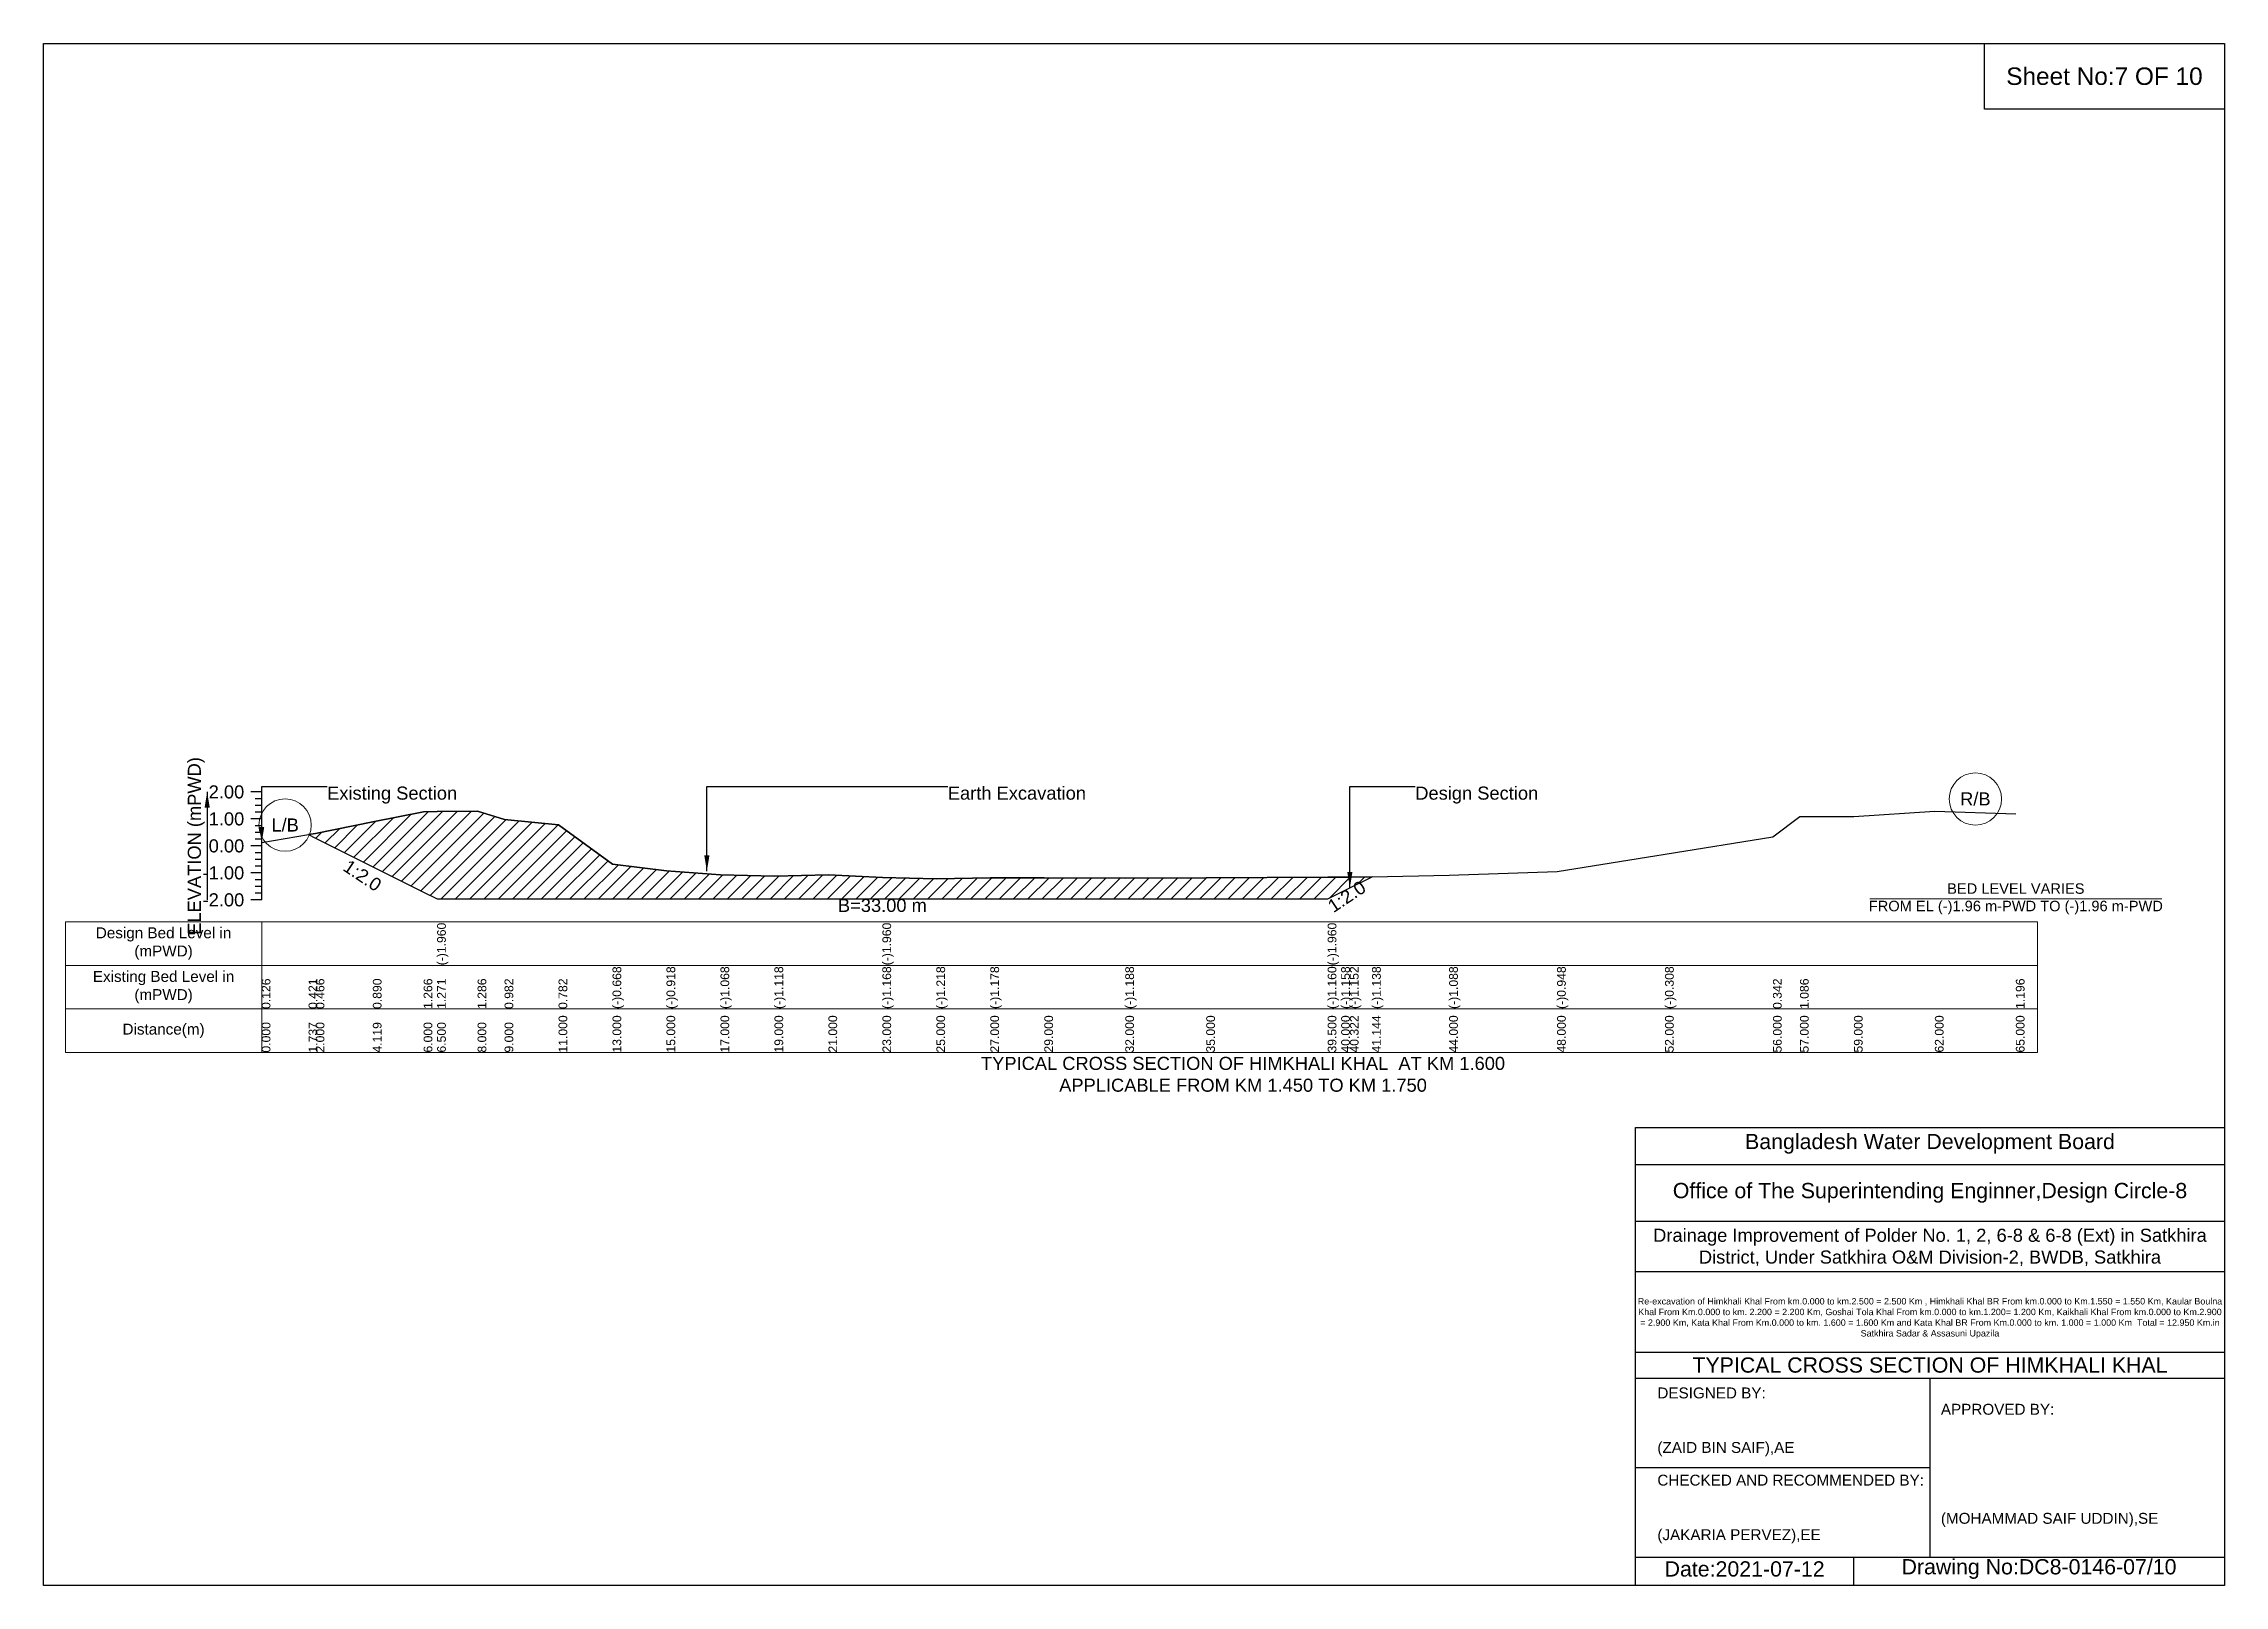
# Model space of a CAD drawing. Header units: inches. Extents: x 91000 to 628000, y -5656 to 0.
# Drawn here: x 160000 to 168000, y -5656 to 0 of the extents above; entities that cross this region are included whole.
import ezdxf

# ---------------------------------------------------------------- set-up
doc = ezdxf.new("R2010")
doc.units = ezdxf.units.IN
doc.header["$LTSCALE"] = 7
doc.header["$MEASUREMENT"] = 0
for name, color, linetype, lineweight in [('Cross section Data Border', 7, 'Continuous', 9), ('Cross Section Labels', 7, 'Continuous', 9), ('Existing_Bed_Level for Xsection', 7, 'Continuous', 25)]:
    doc.layers.add(name, color=color, linetype=linetype, lineweight=lineweight)
doc.styles.get("Standard").update_dxf_attribs({"font": 'arial.ttf'})
doc.dimstyles.get("Standard").update_dxf_attribs({"dimtxt": 0.18, "dimasz": 0.18, "dimexe": 0.18, "dimexo": 0.0625, "dimgap": 0.09, "dimtad": 0, "dimtih": 1, "dimtoh": 1, "dimdec": 4, "dimzin": 0, "dimdsep": 46, "dimtxsty": 'Standard', "dimcen": 0.09, "dimadec": 0, "dimazin": 0, "dimtfac": 1, "dimtdec": 4, "dimtofl": 0, "dimtmove": 0, "dimatfit": 3, "dimfxl": 1, "dimtolj": 1, "dimtzin": 0, "dimarcsym": 0})

msp = doc.modelspace()

# ---------------------------------------------------------------- texts
at = {"attachment_point": 5}
for s, insert, char_height in [('Sheet No:7 OF 10', (167560, -120), 64), ('Bangladesh Water Development Board', (166920, -4036), 56), ('Office of The Superintending Enginner,Design Circle-8', (166920, -4216), 56)]:
    msp.add_mtext(s, dxfattribs=dict(at, insert=insert, char_height=char_height))
for s, insert, char_height, width, attachment_point in [('Drainage Improvement of Polder No. 1, 2, 6-8 & 6-8 (Ext) in Satkhira District, Under Satkhira O&M Division-2, BWDB, Satkhira', (166920, -4416), 48, 2240, 5), ('Re-excavation of Himkhali Khal From km.0.000 to km.2.500 = 2.500 Km , Himkhali Khal BR From km.0.000 to Km.1.550 = 1.550 Km, Kaular Boulna Khal From Km.0.000 to km. 2.200 = 2.200 Km, Goshai Tola Khal From km.0.000 to km.1.200= 1.200 Km, Kaikhali Khal From km.0.000 to Km.2.900 = 2.900 Km, Kata Khal From Km.0.000 to km. 1.600 = 1.600 Km and Kata Khal BR From Km.0.000 to km. 1.000 = 1.000 Km  Total = 12.950 Km.in Satkhira Sadar & Assasuni Upazila', (166920, -4676), 23.4814, 2160, 5), ('TYPICAL CROSS SECTION OF HIMKHALI KHAL ', (166920, -4848), 56, 2240, 5), ('DESIGNED BY:^J^J^J(ZAID BIN SAIF),AE', (165920, -5056), 40, 1120, 4), ('APPROVED BY:^J^J^J^J^J^J(MOHAMMAD SAIF UDDIN),SE', (166960, -5216), 40, 1120, 4), ('CHECKED AND RECOMMENDED BY:^J^J^J(JAKARIA PERVEZ),EE', (165920, -5376), 40, 1120, 4), ('Date:2021-07-12', (166240, -5596), 56, 1120, 5), ('Drawing No:DC8-0146-07/10', (167320, -5596), 56, 1760, 5)]:
    msp.add_mtext(s, dxfattribs=dict(insert=insert, char_height=char_height, width=width, attachment_point=attachment_point))
at = {"layer": 'Cross section Data Border', "char_height": 40, "width": 640, "attachment_point": 5}
for s, insert in [('Design Bed Level in (mPWD)', (160440, -3301.4)), ('Existing Bed Level in (mPWD)', (160440, -3461.4)), ('Distance(m)', (160440, -3621.4))]:
    msp.add_mtext(s, dxfattribs=dict(at, insert=insert))
at = {"layer": 'Cross Section Labels'}
for s, insert, char_height, attachment_point in [('Existing Section', (161040, -2725.6), 48, 1), ('Earth Excavation', (163317, -2725.6), 48, 1), ('Design Section', (165031.9, -2725.6), 48, 1), ('R/B', (167086.5, -2771.1), 48, 5), ('L/B', (160886, -2866.8), 48, 5), ('BED LEVEL VARIES ^JFROM EL (-)1.96 m-PWD TO (-)1.96 m-PWD', (167235, -3137.5), 38.4, 5), ('B=33.00 m', (163077, -3137.5), 48, 2), ('TYPICAL CROSS SECTION OF HIMKHALI KHAL  AT KM 1.600^JAPPLICABLE FROM KM 1.450 TO KM 1.750', (164400, -3781.4), 48, 5)]:
    msp.add_mtext(s, dxfattribs=dict(at, insert=insert, char_height=char_height, attachment_point=attachment_point))
at = {"layer": 'Cross Section Labels', "char_height": 48, "attachment_point": 2}
for insert, rotation in [((161183, -3032), 326.30993), ((164767.1, -3109.1), 33.69007)]:
    msp.add_mtext('1:2.0', dxfattribs=dict(at, insert=insert, rotation=rotation))
at = {"layer": 'Existing_Bed_Level for Xsection', "rotation": 90}
for s, insert, char_height, attachment_point in [('ELEVATION (mPWD)', (160560, -2943.4), 48, 5), ('(-)1.960', (161443.5, -3381.4), 32, 1), ('(-)1.960', (163077, -3381.4), 32, 1), ('(-)1.960', (164710.5, -3381.4), 32, 1), ('0.126', (160800, -3541.4), 32, 1), ('0.421', (160972, -3541.4), 32, 1), ('0.466', (160998, -3541.4), 32, 1), ('0.890', (161207.7, -3541.4), 32, 1), ('1.266', (161394, -3541.4), 32, 1), ('1.271', (161443.5, -3541.4), 32, 1), ('1.271', (161443.5, -3541.4), 32, 1), ('1.271', (161443.5, -3541.4), 32, 1), ('1.286', (161592, -3541.4), 32, 1), ('1.286', (161592, -3541.4), 32, 1), ('0.982', (161691, -3541.4), 32, 1), ('0.782', (161889, -3541.4), 32, 1), ('(-)0.668', (162087, -3541.4), 32, 1), ('(-)0.918', (162285, -3541.4), 32, 1), ('(-)1.068', (162483, -3541.4), 32, 1), ('(-)1.068', (162483, -3541.4), 32, 1), ('(-)1.118', (162681, -3541.4), 32, 1), ('(-)1.168', (163077, -3541.4), 32, 1), ('(-)1.168', (163077, -3541.4), 32, 1), ('(-)1.168', (163077, -3541.4), 32, 1), ('(-)1.218', (163275, -3541.4), 32, 1), ('(-)1.178', (163473, -3541.4), 32, 1), ('(-)1.178', (163473, -3541.4), 32, 1), ('(-)1.178', (163473, -3541.4), 32, 1), ('(-)1.188', (163968, -3541.4), 32, 1), ('(-)1.160', (164710.5, -3541.4), 32, 1), ('(-)1.160', (164710.5, -3541.4), 32, 1), ('(-)1.160', (164710.5, -3541.4), 32, 1), ('(-)1.158', (164760, -3541.4), 32, 1), ('(-)1.152', (164791.9, -3541.4), 32, 1), ('(-)1.138', (164873.3, -3541.4), 32, 1), ('(-)1.088', (165156, -3541.4), 32, 1), ('(-)0.948', (165552, -3541.4), 32, 1), ('(-)0.308', (165948, -3541.4), 32, 1), ('0.342', (166344, -3541.4), 32, 1), ('1.086', (166443, -3541.4), 32, 1), ('1.086', (166443, -3541.4), 32, 1), ('1.196', (167235, -3541.4), 32, 1), ('0.000', (160800, -3701.4), 32, 1), ('1.737', (160972, -3701.4), 32, 1), ('2.000', (160998, -3701.4), 32, 1), ('4.119', (161207.7, -3701.4), 32, 1), ('6.000', (161394, -3701.4), 32, 1), ('6.500', (161443.5, -3701.4), 32, 1), ('6.500', (161443.5, -3701.4), 32, 1), ('6.500', (161443.5, -3701.4), 32, 1), ('8.000', (161592, -3701.4), 32, 1), ('9.000', (161691, -3701.4), 32, 1), ('11.000', (161889, -3701.4), 32, 1), ('13.000', (162087, -3701.4), 32, 1), ('15.000', (162285, -3701.4), 32, 1), ('17.000', (162483, -3701.4), 32, 1), ('19.000', (162681, -3701.4), 32, 1), ('21.000', (162879, -3701.4), 32, 1), ('23.000', (163077, -3701.4), 32, 1), ('23.000', (163077, -3701.4), 32, 1), ('23.000', (163077, -3701.4), 32, 1), ('25.000', (163275, -3701.4), 32, 1), ('27.000', (163473, -3701.4), 32, 1), ('29.000', (163671, -3701.4), 32, 1), ('32.000', (163968, -3701.4), 32, 1), ('35.000', (164265, -3701.4), 32, 1), ('39.500', (164710.5, -3701.4), 32, 1), ('39.500', (164710.5, -3701.4), 32, 1), ('39.500', (164710.5, -3701.4), 32, 1), ('40.000', (164760, -3701.4), 32, 1), ('40.322', (164791.9, -3701.4), 32, 1), ('41.144', (164873.3, -3701.4), 32, 1), ('44.000', (165156, -3701.4), 32, 1), ('48.000', (165552, -3701.4), 32, 1), ('52.000', (165948, -3701.4), 32, 1), ('56.000', (166344, -3701.4), 32, 1), ('57.000', (166443, -3701.4), 32, 1), ('59.000', (166641, -3701.4), 32, 1), ('62.000', (166938, -3701.4), 32, 1), ('65.000', (167235, -3701.4), 32, 1)]:
    msp.add_mtext(s, dxfattribs=dict(at, insert=insert, char_height=char_height, attachment_point=attachment_point))
at = {"layer": 'Existing_Bed_Level for Xsection', "char_height": 48, "attachment_point": 6}
for s, insert in [('2.00', (160736, -2745.4)), ('1.00', (160736, -2844.4)), ('0.00', (160736, -2943.4)), ('-1.00', (160736, -3042.4)), ('-2.00', (160736, -3141.4))]:
    msp.add_mtext(s, dxfattribs=dict(at, insert=insert))

# ---------------------------------------------------------------- hatches: boundary and pattern name
at = {"layer": 'Existing_Bed_Level for Xsection'}
h = msp.add_hatch(dxfattribs=at)
h.set_pattern_fill('ANSI31', color=256, scale=297, style=0)
h.paths.add_polyline_path([(160972, -2901.7), (160998, -2914.7), (161207.7, -3019.6), (161394, -3112.7), (161443.5, -3137.5), (161592, -3137.5), (161691, -3137.5), (161889, -3137.5), (162087, -3137.5), (162285, -3137.5), (162483, -3137.5), (162681, -3137.5), (162879, -3137.5), (163077, -3137.5), (163275, -3137.5), (163473, -3137.5), (163671, -3137.5), (163968, -3137.5), (164265, -3137.5), (164710.5, -3137.5), (164760, -3112.7), (164791.9, -3096.8), (164873.3, -3056.1), (164791.9, -3057.5), (164760, -3058.1), (164710.5, -3058.3), (164265, -3060), (163968, -3061), (163671, -3060), (163473, -3060), (163275, -3064), (163077, -3059.1), (162879, -3049.2), (162681, -3054.1), (162483, -3049.2), (162285, -3034.3), (162087, -3009.6), (161889, -2866), (161691, -2846.2), (161592, -2816.1), (161443.5, -2817.6), (161394, -2818.1), (161207.7, -2855.3), (160998, -2897.3)])

# ---------------------------------------------------------------- linework, layer by layer
for points in [[(160000, 0), (168000, 0), (168000, -5656), (160000, -5656)], [(167120, 0), (168000, 0), (168000, -240), (167120, -240)]]:
    msp.add_lwpolyline(points, close=True)
for points in [[(165840, -5656), (165840, -3976), (168000, -3976)], [(165840, -4112), (168000, -4112)], [(165840, -4320), (168000, -4320)], [(165840, -4504), (168000, -4504)], [(165840, -4800), (168000, -4800)], [(165840, -4896), (168000, -4896)], [(166920, -4896), (166920, -5552)], [(165840, -5224), (166920, -5224)], [(165840, -5552), (168000, -5552)], [(166640, -5552), (166640, -5656)]]:
    msp.add_lwpolyline(points)
at = {"layer": 'Cross section Data Border'}
msp.add_lwpolyline([(160080, -3221.4), (167315, -3221.4), (167315, -3701.4), (160080, -3701.4)], close=True, dxfattribs=at)
for points in [[(160800, -3221.4), (160800, -3701.4)], [(160080, -3381.4), (167315, -3381.4)], [(160080, -3541.4), (167315, -3541.4)]]:
    msp.add_lwpolyline(points, dxfattribs=at)
at = {"layer": 'Cross Section Labels'}
msp.add_lwpolyline([(166699.2, -3137.5), (167770.8, -3137.5)], dxfattribs=at)
for centre in [(167086.5, -2771.1), (160886, -2866.8)]:
    msp.add_circle(centre, 96, dxfattribs=at)
at = {"layer": 'Existing_Bed_Level for Xsection'}
for points in [[(160800, -2745.4), (160760, -2745.4)], [(160800, -2770.2), (160776, -2770.2)], [(160800, -2794.9), (160776, -2794.9)], [(160800, -3141.4), (160800, -3042.4), (160800, -2943.4), (160800, -2844.4), (160800, -2745.4)], [(160800, -2844.4), (160760, -2844.4)], [(160800, -2819.7), (160776, -2819.7)], [(160800, -2869.2), (160776, -2869.2)], [(160800, -2930.9), (160972, -2901.7), (160998, -2897.3), (161207.7, -2855.3), (161394, -2818.1), (161443.5, -2817.6), (161443.5, -2817.6), (161592, -2816.1), (161691, -2846.2), (161889, -2866), (162087, -3009.6), (162285, -3034.3), (162483, -3049.2), (162681, -3054.1), (162879, -3049.2), (163077, -3059.1), (163077, -3059.1), (163275, -3064), (163473, -3060), (163671, -3060), (163968, -3061), (164265, -3060), (164710.5, -3058.3), (164710.5, -3058.3), (164760, -3058.1), (164791.9, -3057.5), (164873.3, -3056.1), (165156, -3051.1), (165552, -3037.3), (165948, -2973.9), (166344, -2909.6), (166443, -2835.9), (166641, -2835.9), (166938, -2816.1), (167235, -2825)], [(160800, -2943.4), (160760, -2943.4)], [(160800, -2893.9), (160776, -2893.9)], [(160800, -2918.7), (160776, -2918.7)], [(160800, -2968.2), (160776, -2968.2)], [(160800, -2992.9), (160776, -2992.9)], [(160800, -3017.7), (160776, -3017.7)], [(160800, -3042.4), (160760, -3042.4)], [(160800, -3067.2), (160776, -3067.2)], [(160800, -3091.9), (160776, -3091.9)], [(160800, -3116.7), (160776, -3116.7)], [(160800, -3141.4), (160760, -3141.4)]]:
    msp.add_lwpolyline(points, dxfattribs=at)
msp.add_lwpolyline([(160972, -2901.7), (160998, -2914.7), (161207.7, -3019.6), (161394, -3112.7), (161443.5, -3137.5), (161443.5, -3137.5), (161592, -3137.5), (161691, -3137.5), (161889, -3137.5), (162087, -3137.5), (162285, -3137.5), (162483, -3137.5), (162681, -3137.5), (162879, -3137.5), (163077, -3137.5), (163077, -3137.5), (163275, -3137.5), (163473, -3137.5), (163671, -3137.5), (163968, -3137.5), (164265, -3137.5), (164710.5, -3137.5), (164710.5, -3137.5), (164760, -3112.7), (164791.9, -3096.8), (164873.3, -3056.1), (164873.3, -3056.1), (164873.3, -3056.1), (164791.9, -3057.5), (164760, -3058.1), (164710.5, -3058.3), (164710.5, -3058.3), (164265, -3060), (163968, -3061), (163671, -3060), (163473, -3060), (163275, -3064), (163077, -3059.1), (163077, -3059.1), (162879, -3049.2), (162681, -3054.1), (162483, -3049.2), (162285, -3034.3), (162087, -3009.6), (161889, -2866), (161691, -2846.2), (161592, -2816.1), (161443.5, -2817.6), (161443.5, -2817.6), (161394, -2818.1), (161207.7, -2855.3), (160998, -2897.3)], close=True, dxfattribs=at)

msp.set_redraw_order([(e.dxf.handle, doc.entitydb.next_handle()) for e in msp.query("TEXT MTEXT ATTDEF DIMENSION ARC_DIMENSION")])  # texts and dimensions are drawn at this point

# ---------------------------------------------------------------- leaders
at = {"layer": 'Cross Section Labels', "annotation_type": 0, "has_hookline": 1, "hookline_direction": 0}
for points, text_width in [([(160800, -2930.9), (160800, -2725.6), (161039.9, -2725.6)], 467.2), ([(162433.1, -3035.7), (162433.1, -2725.6), (163316.9, -2725.6)], 497), ([(164791.9, -3096.8), (164791.9, -2725.6), (165031.8, -2725.6)], 441.2)]:
    msp.add_leader(points, dimstyle='Standard', override={"dimasz": 57.6}, dxfattribs=dict(at, text_width=text_width))
at = {"layer": 'Existing_Bed_Level for Xsection'}
msp.add_leader([(160600, -2745.4), (160600, -3141.4)], dimstyle='Standard', override={"dimasz": 57.6}, dxfattribs=at)

doc.saveas('drawing.dxf')
